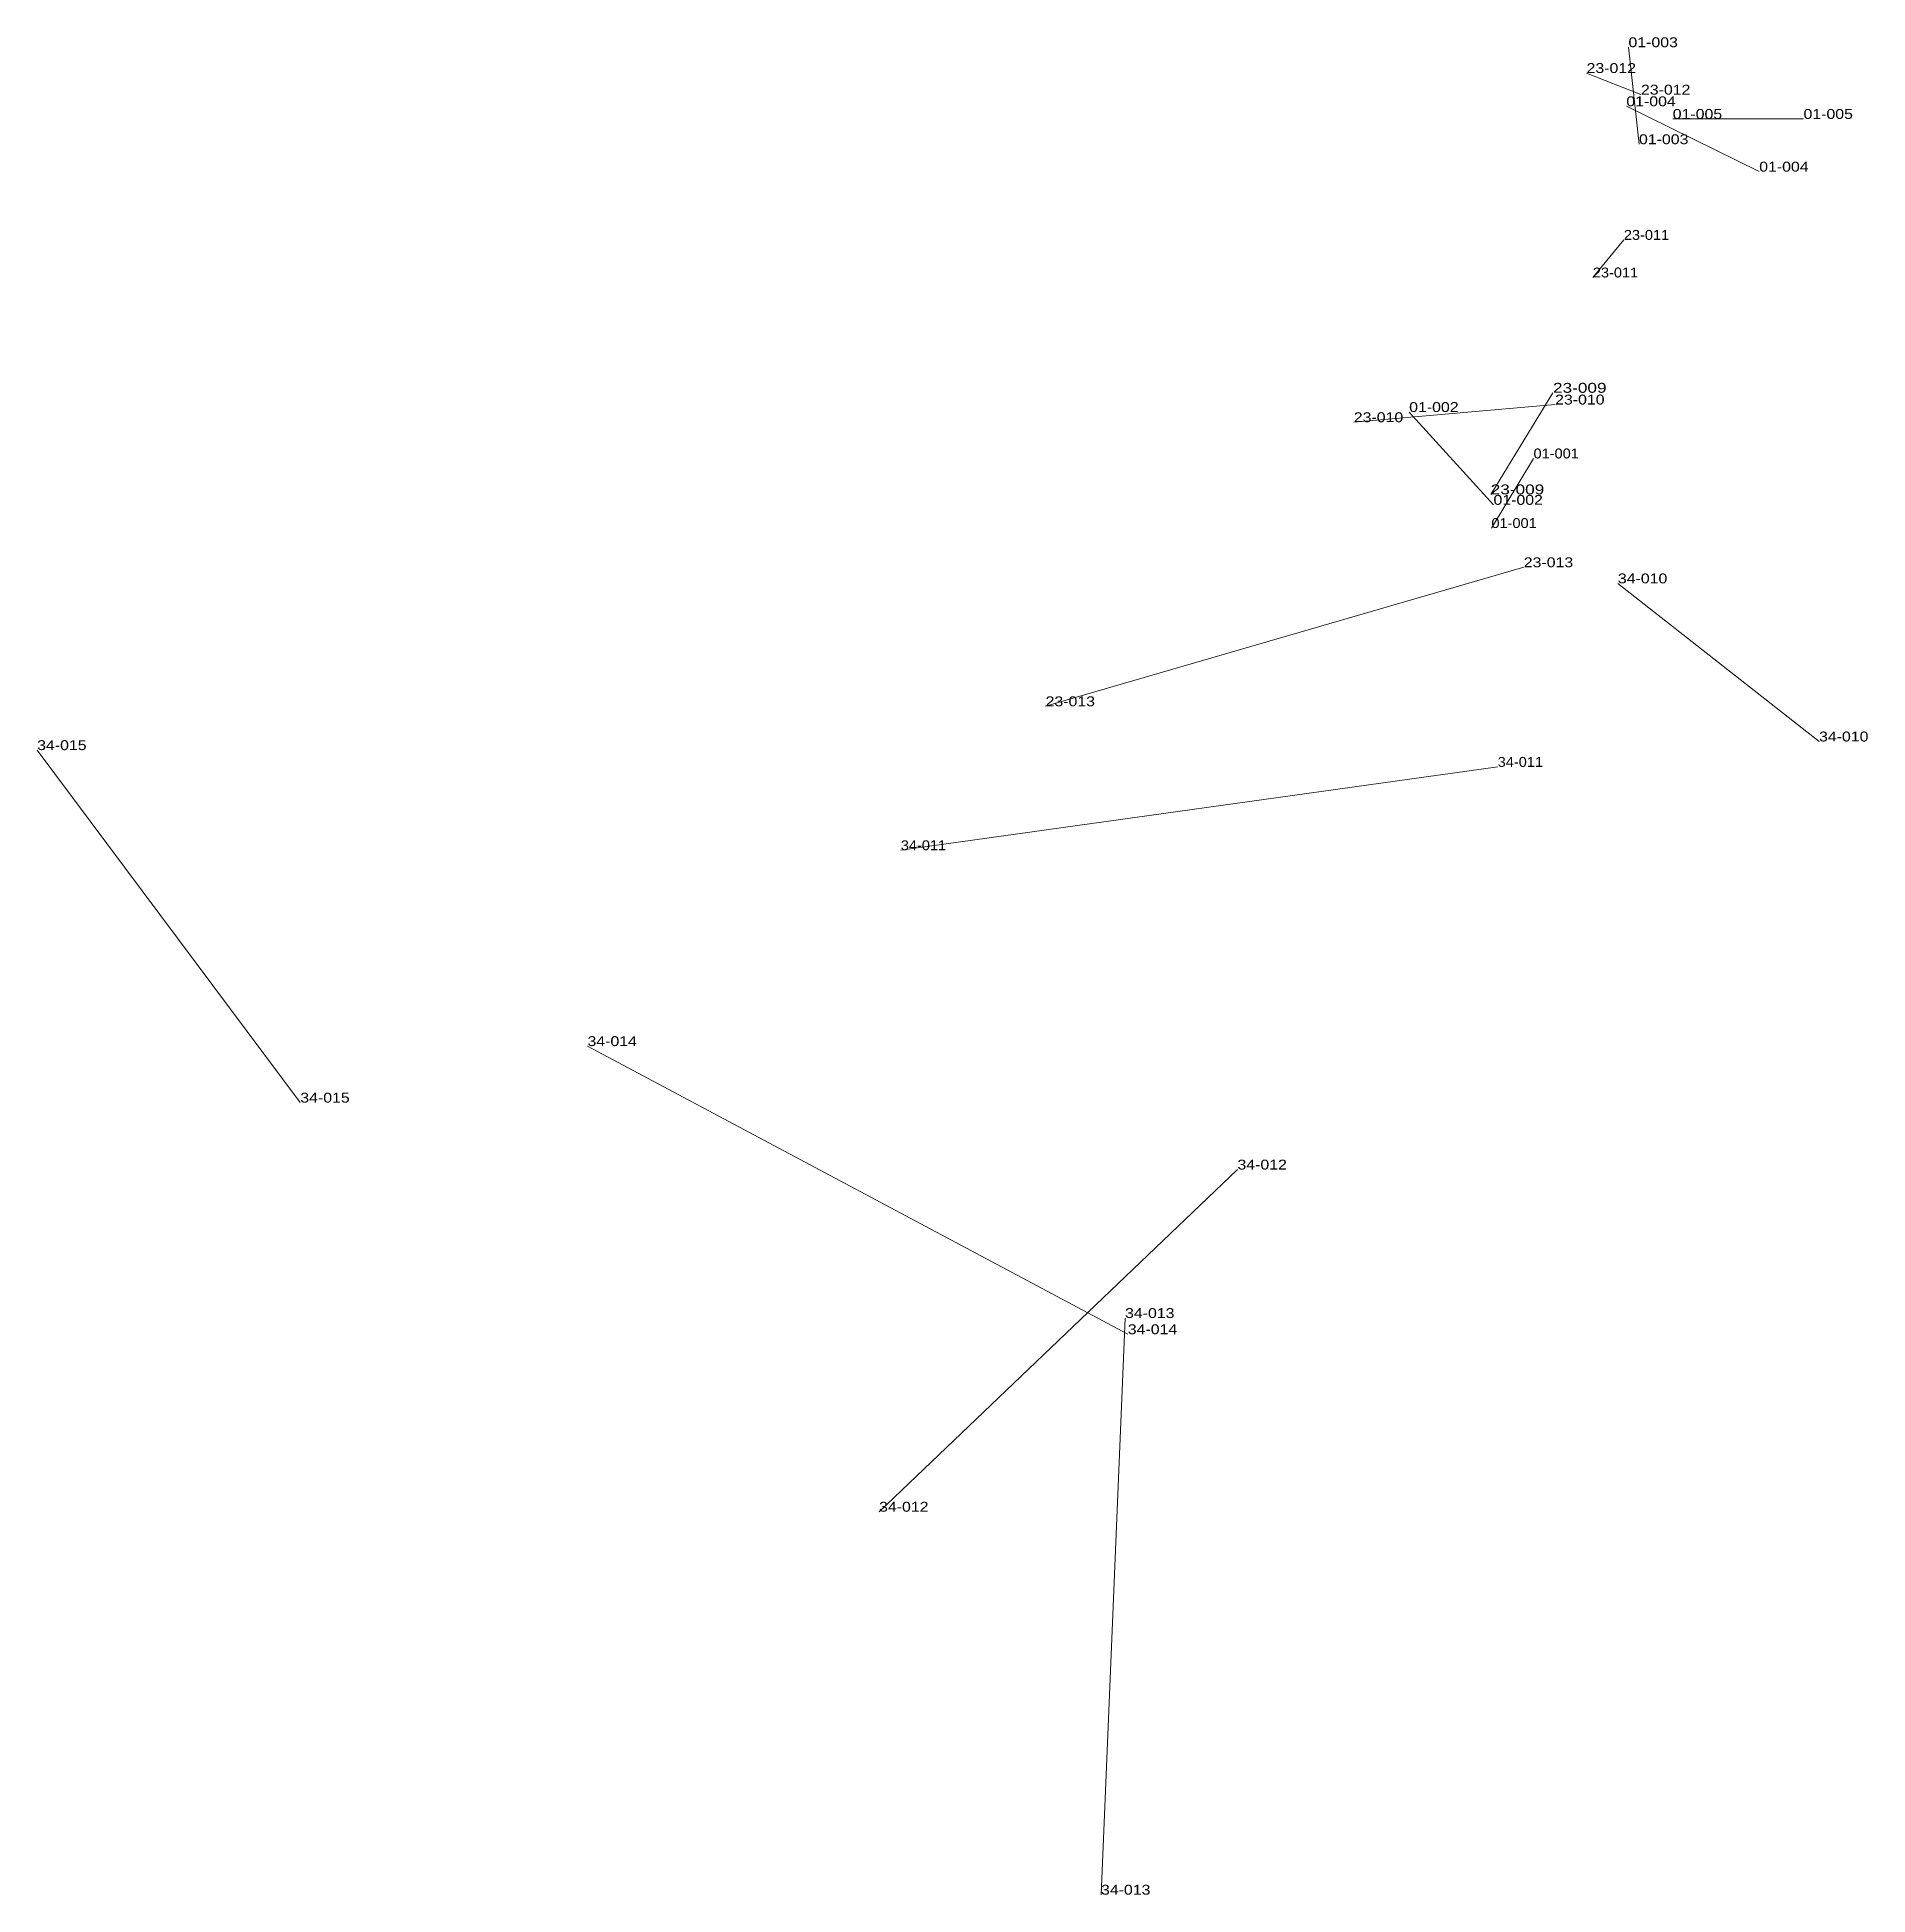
# Model space of a CAD drawing. Header units: metres. Extents: x 571156 to 607184, y 703608 to 727431.
# Drawn here: x 573151.8 to 573521.9, y 715731.3 to 716106.9 of the extents above; entities that cross this region are included whole.
import ezdxf

# ---------------------------------------------------------------- set-up
doc = ezdxf.new("R2010")
doc.units = ezdxf.units.M
doc.header["$LTSCALE"] = 0.8
doc.layers.add('60', color=7, linetype='Continuous', lineweight=13)
doc.layers.add('61', color=7, linetype='Continuous')

msp = doc.modelspace()

# ---------------------------------------------------------------- texts
at = {"layer": '60'}
for s, width, p in [('01-003', 1.2, (573473.53, 716104.87)), ('23-012', 1.2, (573465.06, 716099.65)), ('01-005', 1.2, (573508.92, 716090.37)), ('01-004', 1.2, (573499.96, 716079.71)), ('23-011', 1.1, (573466.33, 716058.32)), ('23-009', 1.3, (573458.27, 716035)), ('01-002', 1.2, (573429.19, 716031.11)), ('23-010', 1.2, (573418, 716029.06)), ('01-001', 1.1, (573454.34, 716021.73)), ('23-013', 1.2, (573355.68, 715971.62)), ('34-010', 1.2, (573512.06, 715964.51)), ('34-011', 1.1, (573326.41, 715942.52)), ('34-014', 1.2, (573263.07, 715902.92)), ('34-015', 1.2, (573205, 715891.49)), ('34-012', 1.2, (573322.02, 715808.78)), ('34-013', 1.2, (573366.89, 715731.35))]:
    msp.add_text(s, height=2, dxfattribs=dict(at, width=width)).set_placement(p)
at = {"layer": '61'}
for s, width, p in [('23-012', 1.2, (573476.06, 716095.28)), ('01-004', 1.2, (573473.1, 716092.93)), ('01-005', 1.2, (573482.48, 716090.37)), ('01-003', 1.2, (573475.66, 716085.26)), ('23-011', 1.1, (573472.6, 716065.92)), ('23-010', 1.2, (573458.7, 716032.63)), ('23-009', 1.3, (573445.68, 716014.46)), ('01-002', 1.2, (573446.24, 716012.35)), ('01-001', 1.1, (573445.82, 716007.66)), ('23-013', 1.2, (573452.36, 715999.73)), ('34-010', 1.2, (573471.39, 715996.47)), ('34-015', 1.2, (573151.8, 715962.76)), ('34-011', 1.1, (573447.09, 715959.37)), ('34-012', 1.2, (573394.48, 715877.96)), ('34-013', 1.2, (573371.75, 715847.94)), ('34-014', 1.2, (573372.31, 715844.67))]:
    msp.add_text(s, height=2, dxfattribs=dict(at, width=width)).set_placement(p)

# ---------------------------------------------------------------- linework, layer by layer
at = {"layer": '60'}
for p, q in [((573475.66, 716085.26), (573473.53, 716104.87)), ((573476.06, 716095.28), (573465.06, 716099.65)), ((573473.1, 716092.93), (573499.96, 716079.71)), ((573482.48, 716090.37), (573508.92, 716090.37)), ((573472.6, 716065.92), (573466.33, 716058.32)), ((573458.7, 716032.63), (573418, 716029.06)), ((573445.68, 716014.46), (573458.27, 716035)), ((573446.24, 716012.35), (573429.19, 716031.11)), ((573445.82, 716007.66), (573454.34, 716021.73)), ((573452.36, 715999.73), (573355.68, 715971.62)), ((573471.39, 715996.47), (573512.06, 715964.51)), ((573151.8, 715962.76), (573205, 715891.49)), ((573447.09, 715959.37), (573326.41, 715942.52)), ((573372.31, 715844.67), (573263.07, 715902.92)), ((573394.48, 715877.96), (573322.02, 715808.78)), ((573371.75, 715847.94), (573366.89, 715731.35))]:
    msp.add_line(p, q, dxfattribs=at)

msp.set_redraw_order([(e.dxf.handle, doc.entitydb.next_handle()) for e in msp.query("TEXT MTEXT ATTDEF DIMENSION ARC_DIMENSION")])  # texts and dimensions are drawn at this point

doc.saveas('drawing.dxf')
